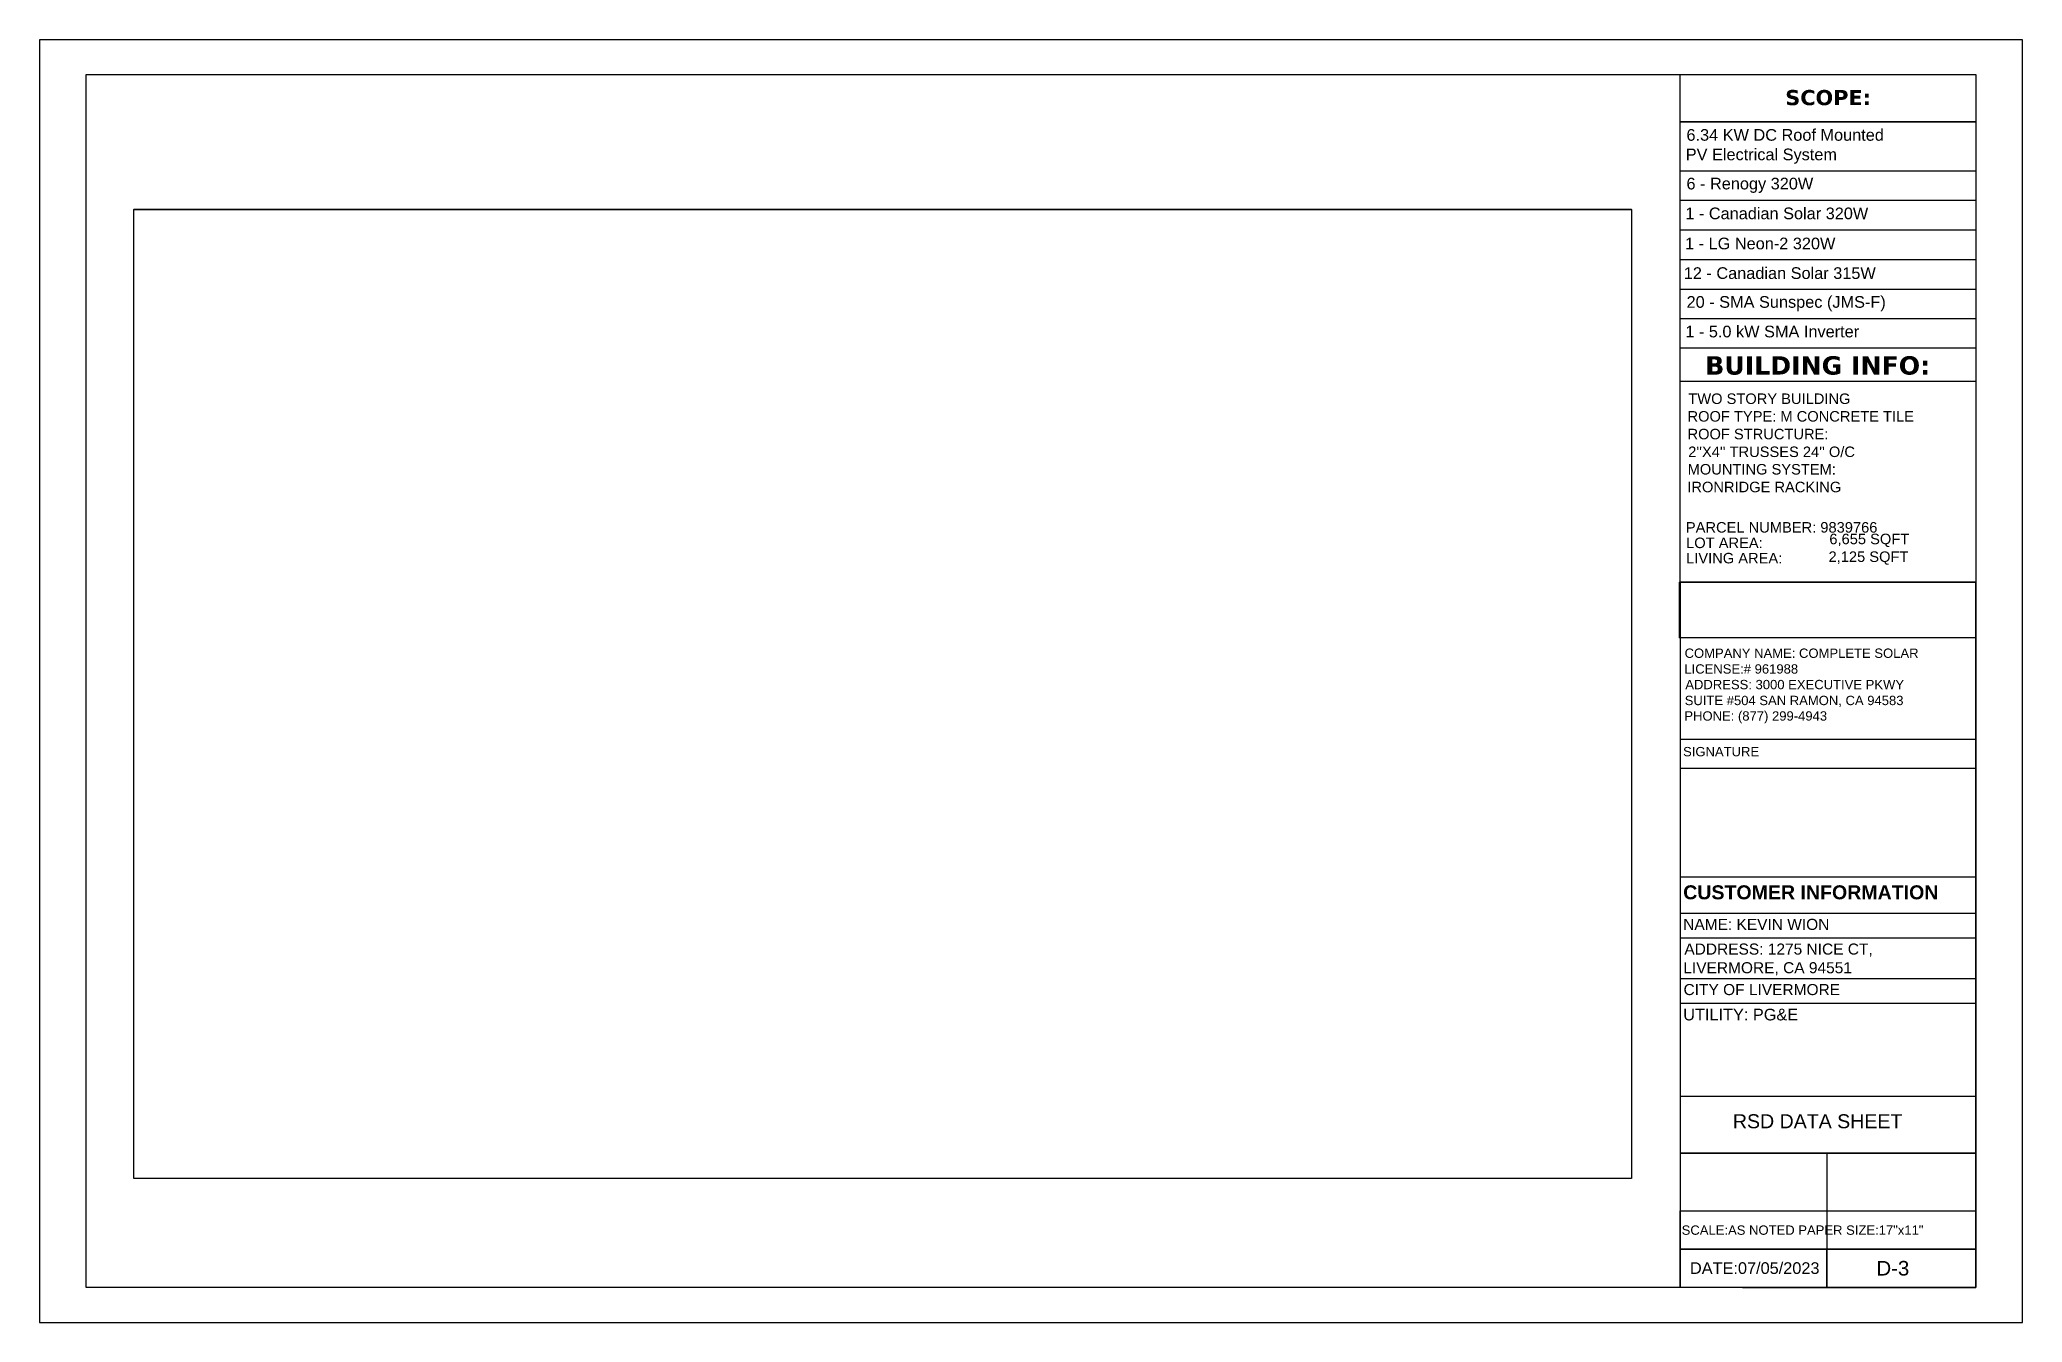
# Model space of a CAD drawing. Header units: inches. Extents: x 347 to 7477, y 1065 to 7514.
# Drawn here: x 2162 to 3862, y 3585 to 4685 of the extents above; entities that cross this region are included whole.
import ezdxf

# ---------------------------------------------------------------- set-up
doc = ezdxf.new("R2010")
doc.units = ezdxf.units.IN
doc.header["$MEASUREMENT"] = 0
for name, color, linetype in [('PDF10_0', 7, 'Continuous'), ('PDF10_PDF_Geometry', 7, 'Continuous'), ('PDF10_Text', 7, 'Continuous'), ('PDF5_Text', 7, 'Continuous')]:
    doc.layers.add(name, color=color, linetype=linetype)
doc.styles.add('PDF Arial', font='arial.ttf')
doc.styles.add('PDF Arial Bold', font='arialbd.ttf')
doc.styles.add('PDF Verdana Bold', font='verdanab.ttf')
picture_1 = doc.add_image_def('image16.png', size_in_pixel=(45, 240))
picture_2 = doc.add_image_def('image17.png', size_in_pixel=(3051, 4714))

msp = doc.modelspace()

# ---------------------------------------------------------------- texts
at = {"layer": 'PDF10_Text', "attachment_point": 7}
for s, insert, char_height, style in [('SCOPE:', (3658.9, 4628.1), 13, 'PDF Verdana Bold'), ('6.34 KW DC Roof Mounted', (3574.2, 4597.7), 10, 'PDF Arial'), ('PV Electrical System', (3573.6, 4578.1), 10, 'PDF Arial'), ('6 - Renogy 320W', (3574.2, 4553.1), 10, 'PDF Arial'), ('1 - Canadian Solar 320W', (3573.2, 4530.4), 10, 'PDF Arial'), ('20 - SMA Sunspec (JMS-F)', (3574.3, 4451.6), 10, 'PDF Arial'), ('1 - 5.0 kW SMA Inverter', (3573.2, 4429.1), 10, 'PDF Arial'), ('BUILDING INFO:', (3590.2, 4397), 15.749, 'PDF Verdana Bold'), ('TWO STORY BUILDING', (3575.8, 4372), 9, 'PDF Arial'), ('ROOF TYPE: M CONCRETE TILE', (3575.1, 4356.9), 9, 'PDF Arial'), ('ROOF STRUCTURE:', (3575.1, 4341.7), 9, 'PDF Arial'), ("2''X4'' TRUSSES 24'' O/C", (3575.7, 4326.5), 9, 'PDF Arial'), ('MOUNTING SYSTEM:', (3575.2, 4311.5), 9, 'PDF Arial'), ('IRONRIDGE RACKING', (3574.9, 4296.3), 9, 'PDF Arial'), ('6,655 SQFT', (3696.7, 4249.4), 9, 'PDF Arial'), ('2,125 SQFT', (3696, 4234.2), 9, 'PDF Arial'), ('COMPANY NAME: COMPLETE SOLAR', (3572.6, 4154.3), 8, 'PDF Arial'), ('LICENSE:# 961988', (3572.4, 4140.8), 8, 'PDF Arial'), ('ADDRESS: 3000 EXECUTIVE PKWY', (3573.2, 4127.4), 8, 'PDF Arial'), ('SUITE #504 SAN RAMON, CA 94583', (3572.7, 4112.4), 8, 'PDF Arial'), ('PHONE: (877) 299-4943', (3572.4, 4098.2), 8, 'PDF Arial'), ('SIGNATURE', (3571.3, 4069.9), 8, 'PDF Arial'), ('CUSTOMER INFORMATION', (3571.4, 3947.2), 12, 'PDF Arial Bold'), ('NAME: KEVIN WION', (3571.4, 3921), 9.5, 'PDF Arial'), ('ADDRESS: 1275 NICE CT,', (3572.4, 3898.2), 9.5, 'PDF Arial'), ('LIVERMORE, CA 94551', (3571.5, 3882.2), 9.5, 'PDF Arial'), ('CITY OF LIVERMORE', (3571.7, 3865.1), 9.5, 'PDF Arial'), ('UTILITY: PG&E', (3571.4, 3843.4), 10, 'PDF Arial'), ('RSD DATA SHEET', (3614, 3750.9), 12, 'PDF Arial'), ('SCALE:AS NOTED PAPER SIZE:17"x11"', (3570.1, 3659.6), 8, 'PDF Arial'), ('DATE:07/05/2023', (3577.2, 3626), 10, 'PDF Arial'), ('D-3', (3737.1, 3624.6), 12.5, 'PDF Arial')]:
    msp.add_mtext(s, dxfattribs=dict(at, insert=insert, char_height=char_height, style=style))
at = {"layer": 'PDF5_Text', "attachment_point": 7, "style": 'PDF Arial'}
for s, insert, char_height in [('1 - LG Neon-2 320W', (3573, 4504.6), 10), ('12 - Canadian Solar 315W', (3571.9, 4479.2), 10), ('PARCEL NUMBER: 9839766', (3573.7, 4261.7), 9), ('LOT AREA:', (3573.9, 4248.4), 9), ('LIVING AREA:', (3573.9, 4235.3), 9)]:
    msp.add_mtext(s, dxfattribs=dict(at, insert=insert, char_height=char_height))

# ---------------------------------------------------------------- linework, layer by layer
at = {"layer": 'PDF10_0', "lineweight": 25}
for points in [[(2162.3, 4684.5), (2162.3, 3584.6), (3862.2, 3584.6), (3862.2, 4684.5)], [(3822.2, 4614.1), (3568.7, 4614.1)], [(3822.2, 4614.1), (3822.2, 4420.1), (3568.7, 4420.1), (3568.7, 4614.1)], [(2243, 3708), (2243, 4539), (3527.2, 4539), (3527.2, 3708)], [(3568.7, 4171.7), (3568.7, 4219.3), (3822.2, 4219.3), (3822.2, 4171.7)]]:
    msp.add_lwpolyline(points, close=True, dxfattribs=at)
for points in [[(3568.7, 4219.3), (3568.7, 4654.6)], [(3568.7, 4572.1), (3822.2, 4572.1)], [(3568.7, 4546.8), (3822.2, 4546.8)], [(3568.7, 4521.4), (3822.2, 4521.4)], [(3568.7, 4496.1), (3822.2, 4496.1)], [(3568.7, 4470.7), (3822.2, 4470.7)], [(3568.7, 4445.4), (3822.2, 4445.4)], [(3568.7, 4391.7), (3822.2, 4391.7)], [(3568.8, 4084.8), (3822.3, 4084.8)], [(3568.8, 4059.8), (3822.3, 4059.8)]]:
    msp.add_lwpolyline(points, dxfattribs=at)
at = {"layer": 'PDF10_PDF_Geometry', "lineweight": 25}
for points in [[(3822.2, 4654.6), (3822.2, 3614.6), (2202.3, 3614.6), (2202.3, 4654.6), (3822.2, 4654.6), (3822.2, 3614.6), (3568.7, 3614.6), (3568.7, 3647.4), (3822.2, 3647.4), (3568.7, 3647.4), (3568.7, 3680.3), (3822.2, 3680.3)], [(3822.2, 4136.7), (3822.2, 3680.3), (3822.2, 3647.4), (3822.2, 3614.6), (3822.2, 4219.3), (3568.7, 4219.3), (3568.7, 3614.6)], [(3568.7, 3966.7), (3822.2, 3966.7)], [(3568.7, 3935.4), (3822.2, 3935.4)], [(3568.7, 3914.3), (3822.2, 3914.3)], [(3568.7, 3879.4), (3822.3, 3879.4)], [(3568.7, 3858.3), (3822.3, 3858.3)], [(3568.7, 3778.7), (3822.3, 3778.7)], [(3572.3, 3729.6), (3822.2, 3729.6), (3568.7, 3729.6), (3822.2, 3729.6), (3694.6, 3729.6), (3694.6, 3680.3), (3822.2, 3680.3), (3822.2, 3729.6)], [(3694.6, 3680.3), (3694.6, 3647.4), (3694.6, 3614.6)]]:
    msp.add_lwpolyline(points, dxfattribs=at)
msp.add_lwpolyline([(3822.2, 3647.4), (3822.2, 3614.6), (3694.6, 3614.6), (3694.6, 3647.4)], close=True, dxfattribs=at)
at = {"layer": 'PDF10_PDF_Geometry', "color": 251, "lineweight": 25, "true_color": 0x525252}
msp.add_lwpolyline([(3622.3, 3614.6), (3822.2, 3614.6)], dxfattribs=at)

msp.set_redraw_order([(e.dxf.handle, doc.entitydb.next_handle()) for e in msp.query("TEXT MTEXT ATTDEF DIMENSION ARC_DIMENSION")])  # texts and dimensions are drawn at this point

# ---------------------------------------------------------------- pictures from other files: only their frames are drawn
at = {"layer": 'PDF10_0', "color": 7, "lineweight": 0}
image = msp.add_image(picture_2, insert=(3527.2, 3708), size_in_units=(831.3, 1284.2), rotation=90, dxfattribs=at)
image.dxf.flags = 15
image = msp.add_image(picture_1, insert=(3822.2, 4171.7), size_in_units=(47.5, 254.3), rotation=90, dxfattribs=at)
image.dxf.flags = 15

doc.saveas('drawing.dxf')
